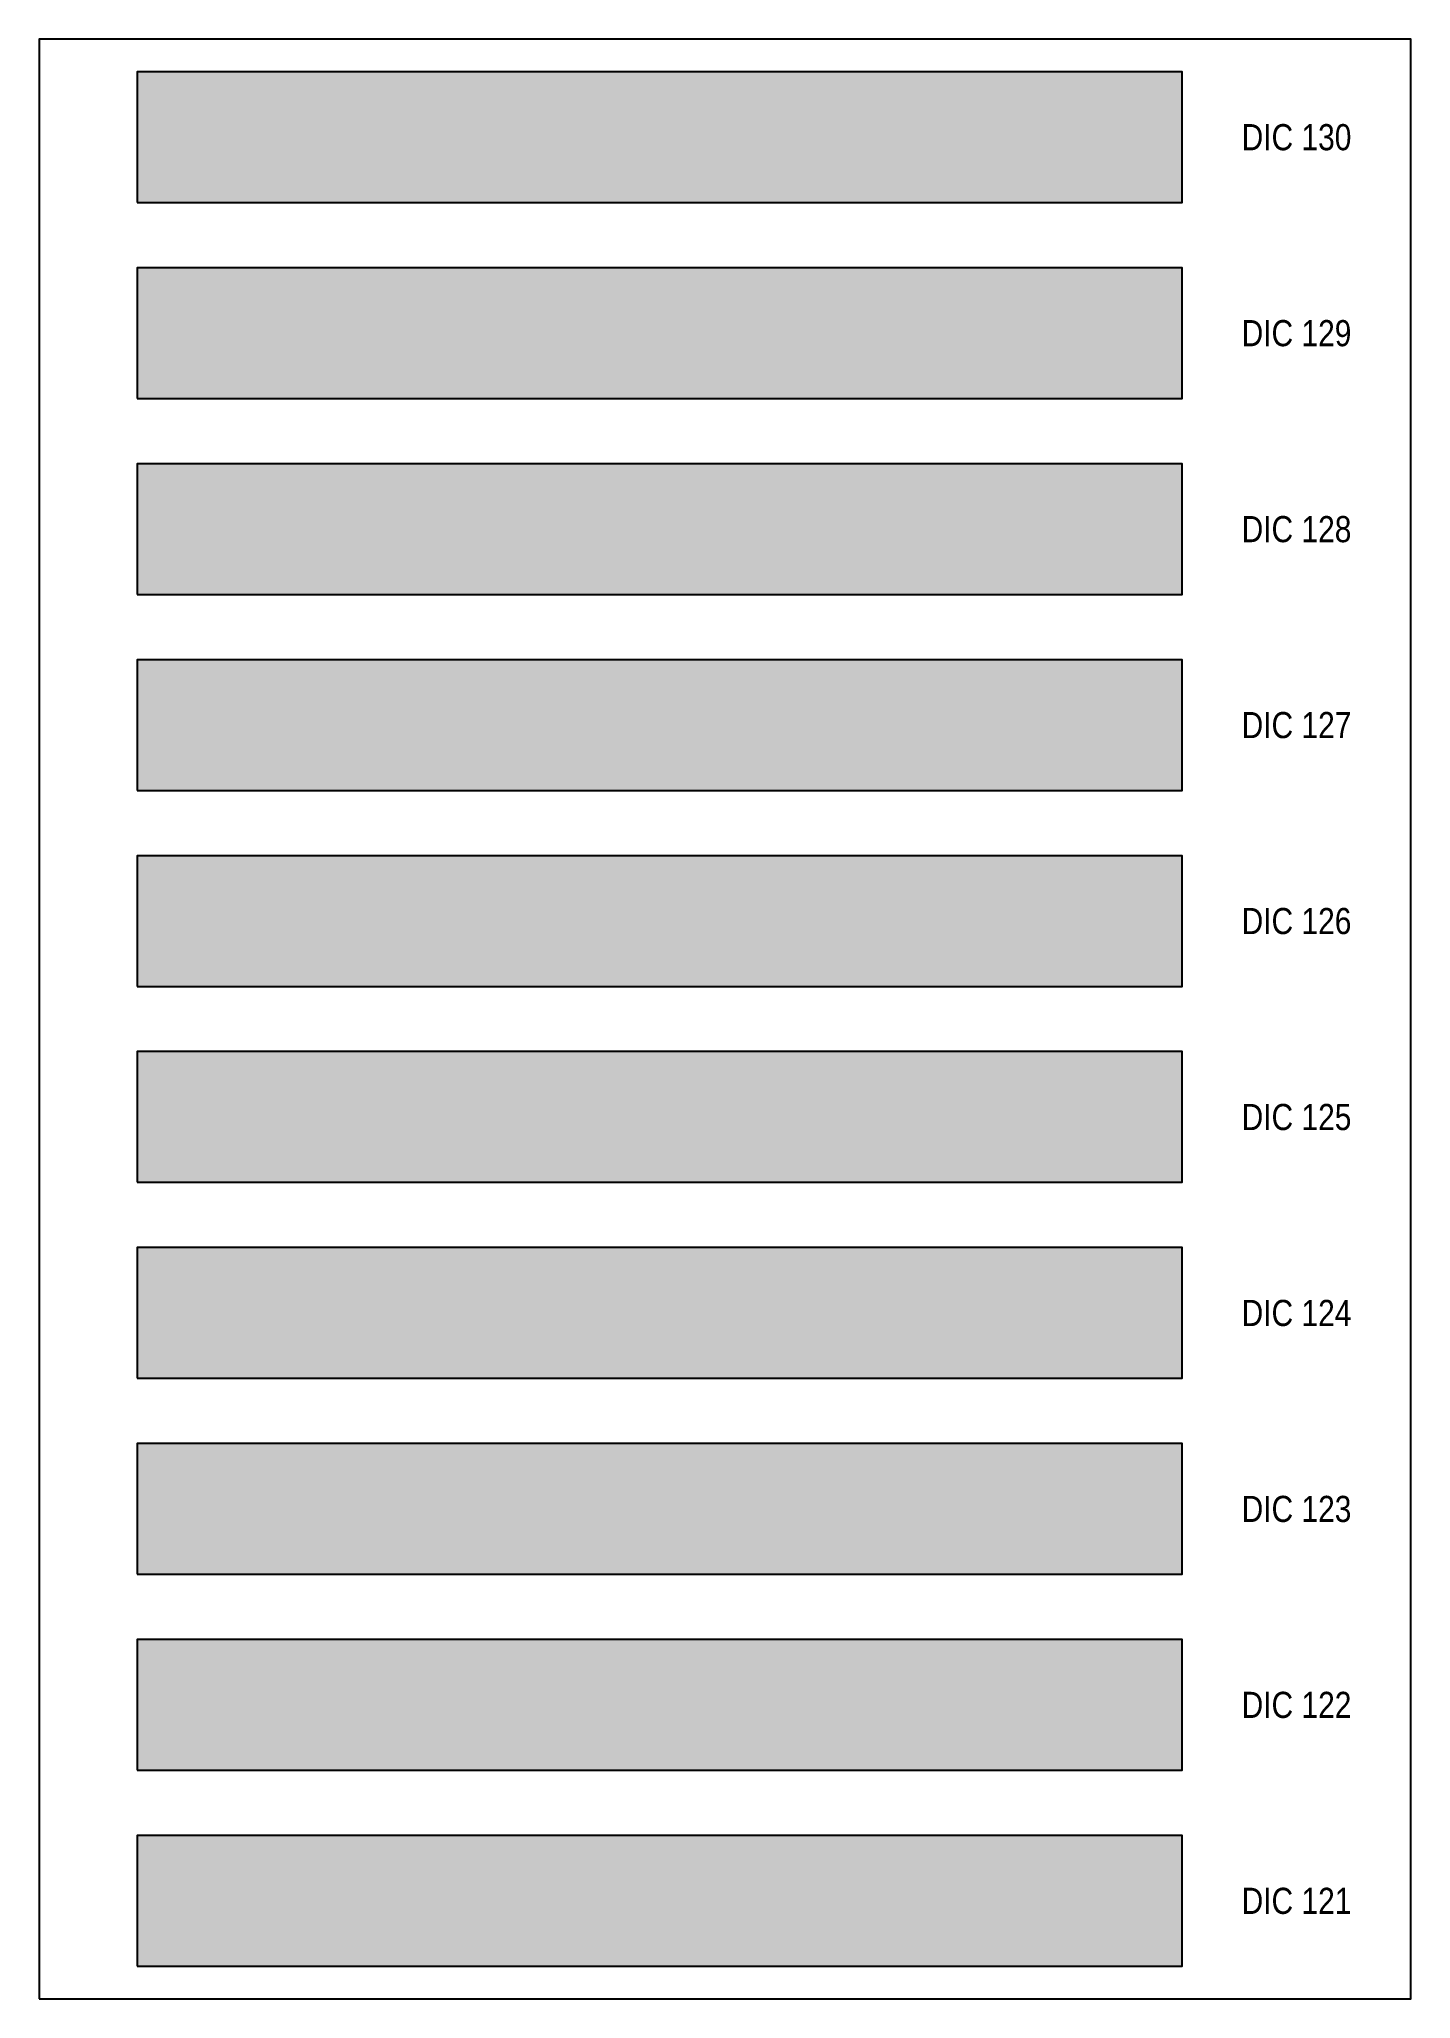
# Model space of a CAD drawing. Header units: millimetres. Extents: x -813692 to 807431, y 0 to 1813163.
# Drawn here: x 0 to 210, y 3600 to 3900 of the extents above; entities that cross this region are included whole.
import ezdxf
from ezdxf.enums import TextEntityAlignment as Align

# ---------------------------------------------------------------- set-up
doc = ezdxf.new("R2010")
doc.units = ezdxf.units.MM
doc.styles.get("Standard").update_dxf_attribs({"font": 'ARIALN.TTF'})

msp = doc.modelspace()

# ---------------------------------------------------------------- texts
at = {"layer": 'Defpoints', "color": 7, "ltscale": 100}
for s, p in [('DIC 130', (192.5, 3885)), ('DIC 130', (192.5, 3885)), ('DIC 129', (192.5, 3855)), ('DIC 129', (192.5, 3855)), ('DIC 128', (192.5, 3825)), ('DIC 128', (192.5, 3825)), ('DIC 127', (192.5, 3795)), ('DIC 127', (192.5, 3795)), ('DIC 126', (192.5, 3765)), ('DIC 126', (192.5, 3765)), ('DIC 125', (192.5, 3735)), ('DIC 125', (192.5, 3735)), ('DIC 124', (192.5, 3705)), ('DIC 124', (192.5, 3705)), ('DIC 123', (192.5, 3675)), ('DIC 123', (192.5, 3675)), ('DIC 122', (192.5, 3645)), ('DIC 122', (192.5, 3645)), ('DIC 121', (192.5, 3615)), ('DIC 121', (192.5, 3615))]:
    msp.add_text(s, height=4, dxfattribs=at).set_placement(p, align=Align.MIDDLE)

# ---------------------------------------------------------------- hatches: boundary and pattern name
at = {"layer": 'Defpoints', "ltscale": 100, "true_color": 0x03c13d}
msp.add_hatch(color=102, dxfattribs=at).paths.add_polyline_path([(15, 3875), (175, 3875), (175, 3895), (15, 3895)])
msp.add_hatch(color=102, dxfattribs=at).paths.add_polyline_path([(15, 3875), (175, 3875), (175, 3895), (15, 3895)])
at = {"layer": 'Defpoints', "ltscale": 100, "true_color": 0x4dc94a}
msp.add_hatch(color=93, dxfattribs=at).paths.add_polyline_path([(15, 3845), (175, 3845), (175, 3865), (15, 3865)])
msp.add_hatch(color=93, dxfattribs=at).paths.add_polyline_path([(15, 3845), (175, 3845), (175, 3865), (15, 3865)])
at = {"layer": 'Defpoints', "ltscale": 100, "true_color": 0xadd700}
msp.add_hatch(color=62, dxfattribs=at).paths.add_polyline_path([(15, 3815), (175, 3815), (175, 3835), (15, 3835)])
msp.add_hatch(color=62, dxfattribs=at).paths.add_polyline_path([(15, 3815), (175, 3815), (175, 3835), (15, 3835)])
at = {"layer": 'Defpoints', "ltscale": 100, "true_color": 0xd4dd00}
msp.add_hatch(color=52, dxfattribs=at).paths.add_polyline_path([(15, 3785), (175, 3785), (175, 3805), (15, 3805)])
msp.add_hatch(color=52, dxfattribs=at).paths.add_polyline_path([(15, 3785), (175, 3785), (175, 3805), (15, 3805)])
at = {"layer": 'Defpoints', "ltscale": 100, "true_color": 0xfbe200}
msp.add_hatch(color=2, dxfattribs=at).paths.add_polyline_path([(15, 3755), (175, 3755), (175, 3775), (15, 3775)])
msp.add_hatch(color=2, dxfattribs=at).paths.add_polyline_path([(15, 3755), (175, 3755), (175, 3775), (15, 3775)])
at = {"layer": 'Defpoints', "ltscale": 100, "true_color": 0xfdc900}
msp.add_hatch(color=40, dxfattribs=at).paths.add_polyline_path([(15, 3725), (175, 3725), (175, 3745), (15, 3745)])
msp.add_hatch(color=40, dxfattribs=at).paths.add_polyline_path([(15, 3725), (175, 3725), (175, 3745), (15, 3745)])
at = {"layer": 'Defpoints', "ltscale": 100, "true_color": 0xffb100}
msp.add_hatch(color=40, dxfattribs=at).paths.add_polyline_path([(15, 3695), (175, 3695), (175, 3715), (15, 3715)])
msp.add_hatch(color=40, dxfattribs=at).paths.add_polyline_path([(15, 3695), (175, 3695), (175, 3715), (15, 3715)])
at = {"layer": 'Defpoints', "ltscale": 100, "true_color": 0xffa800}
msp.add_hatch(color=40, dxfattribs=at).paths.add_polyline_path([(15, 3665), (175, 3665), (175, 3685), (15, 3685)])
msp.add_hatch(color=40, dxfattribs=at).paths.add_polyline_path([(15, 3665), (175, 3665), (175, 3685), (15, 3685)])
at = {"layer": 'Defpoints', "ltscale": 100, "true_color": 0xff9d19}
msp.add_hatch(color=30, dxfattribs=at).paths.add_polyline_path([(15, 3635), (175, 3635), (175, 3655), (15, 3655)])
msp.add_hatch(color=30, dxfattribs=at).paths.add_polyline_path([(15, 3635), (175, 3635), (175, 3655), (15, 3655)])
at = {"layer": 'Defpoints', "ltscale": 100, "true_color": 0xff871c}
msp.add_hatch(color=30, dxfattribs=at).paths.add_polyline_path([(15, 3605), (175, 3605), (175, 3625), (15, 3625)])
msp.add_hatch(color=30, dxfattribs=at).paths.add_polyline_path([(15, 3605), (175, 3605), (175, 3625), (15, 3625)])

# ---------------------------------------------------------------- linework, layer by layer
at = {"layer": 'Defpoints', "color": 7, "ltscale": 100}
msp.add_lwpolyline([(0, 3600), (210, 3600), (210, 3900), (0, 3900)], close=True, dxfattribs=at)
msp.add_lwpolyline([(0, 3600), (210, 3600), (210, 3900), (0, 3900)], close=True, dxfattribs=at)
at = {"layer": 'Defpoints', "color": 102, "ltscale": 100, "true_color": 0x03c13d}
msp.add_lwpolyline([(15, 3875), (175, 3875), (175, 3895), (15, 3895)], close=True, dxfattribs=at)
msp.add_lwpolyline([(15, 3875), (175, 3875), (175, 3895), (15, 3895)], close=True, dxfattribs=at)
at = {"layer": 'Defpoints', "color": 93, "ltscale": 100, "true_color": 0x4dc94a}
msp.add_lwpolyline([(15, 3845), (175, 3845), (175, 3865), (15, 3865)], close=True, dxfattribs=at)
msp.add_lwpolyline([(15, 3845), (175, 3845), (175, 3865), (15, 3865)], close=True, dxfattribs=at)
at = {"layer": 'Defpoints', "color": 62, "ltscale": 100, "true_color": 0xadd700}
msp.add_lwpolyline([(15, 3815), (175, 3815), (175, 3835), (15, 3835)], close=True, dxfattribs=at)
msp.add_lwpolyline([(15, 3815), (175, 3815), (175, 3835), (15, 3835)], close=True, dxfattribs=at)
at = {"layer": 'Defpoints', "color": 52, "ltscale": 100, "true_color": 0xd4dd00}
msp.add_lwpolyline([(15, 3785), (175, 3785), (175, 3805), (15, 3805)], close=True, dxfattribs=at)
msp.add_lwpolyline([(15, 3785), (175, 3785), (175, 3805), (15, 3805)], close=True, dxfattribs=at)
at = {"layer": 'Defpoints', "color": 2, "ltscale": 100, "true_color": 0xfbe200}
msp.add_lwpolyline([(15, 3755), (175, 3755), (175, 3775), (15, 3775)], close=True, dxfattribs=at)
msp.add_lwpolyline([(15, 3755), (175, 3755), (175, 3775), (15, 3775)], close=True, dxfattribs=at)
at = {"layer": 'Defpoints', "color": 40, "ltscale": 100, "true_color": 0xfdc900}
msp.add_lwpolyline([(15, 3725), (175, 3725), (175, 3745), (15, 3745)], close=True, dxfattribs=at)
msp.add_lwpolyline([(15, 3725), (175, 3725), (175, 3745), (15, 3745)], close=True, dxfattribs=at)
at = {"layer": 'Defpoints', "color": 40, "ltscale": 100, "true_color": 0xffb100}
msp.add_lwpolyline([(15, 3695), (175, 3695), (175, 3715), (15, 3715)], close=True, dxfattribs=at)
msp.add_lwpolyline([(15, 3695), (175, 3695), (175, 3715), (15, 3715)], close=True, dxfattribs=at)
at = {"layer": 'Defpoints', "color": 40, "ltscale": 100, "true_color": 0xffa800}
msp.add_lwpolyline([(15, 3665), (175, 3665), (175, 3685), (15, 3685)], close=True, dxfattribs=at)
msp.add_lwpolyline([(15, 3665), (175, 3665), (175, 3685), (15, 3685)], close=True, dxfattribs=at)
at = {"layer": 'Defpoints', "color": 30, "ltscale": 100, "true_color": 0xff9d19}
msp.add_lwpolyline([(15, 3635), (175, 3635), (175, 3655), (15, 3655)], close=True, dxfattribs=at)
msp.add_lwpolyline([(15, 3635), (175, 3635), (175, 3655), (15, 3655)], close=True, dxfattribs=at)
at = {"layer": 'Defpoints', "color": 30, "ltscale": 100, "true_color": 0xff871c}
msp.add_lwpolyline([(15, 3605), (175, 3605), (175, 3625), (15, 3625)], close=True, dxfattribs=at)
msp.add_lwpolyline([(15, 3605), (175, 3605), (175, 3625), (15, 3625)], close=True, dxfattribs=at)

msp.set_redraw_order([(e.dxf.handle, doc.entitydb.next_handle()) for e in msp.query("TEXT MTEXT ATTDEF DIMENSION ARC_DIMENSION")])  # texts and dimensions are drawn at this point

doc.saveas('drawing.dxf')
